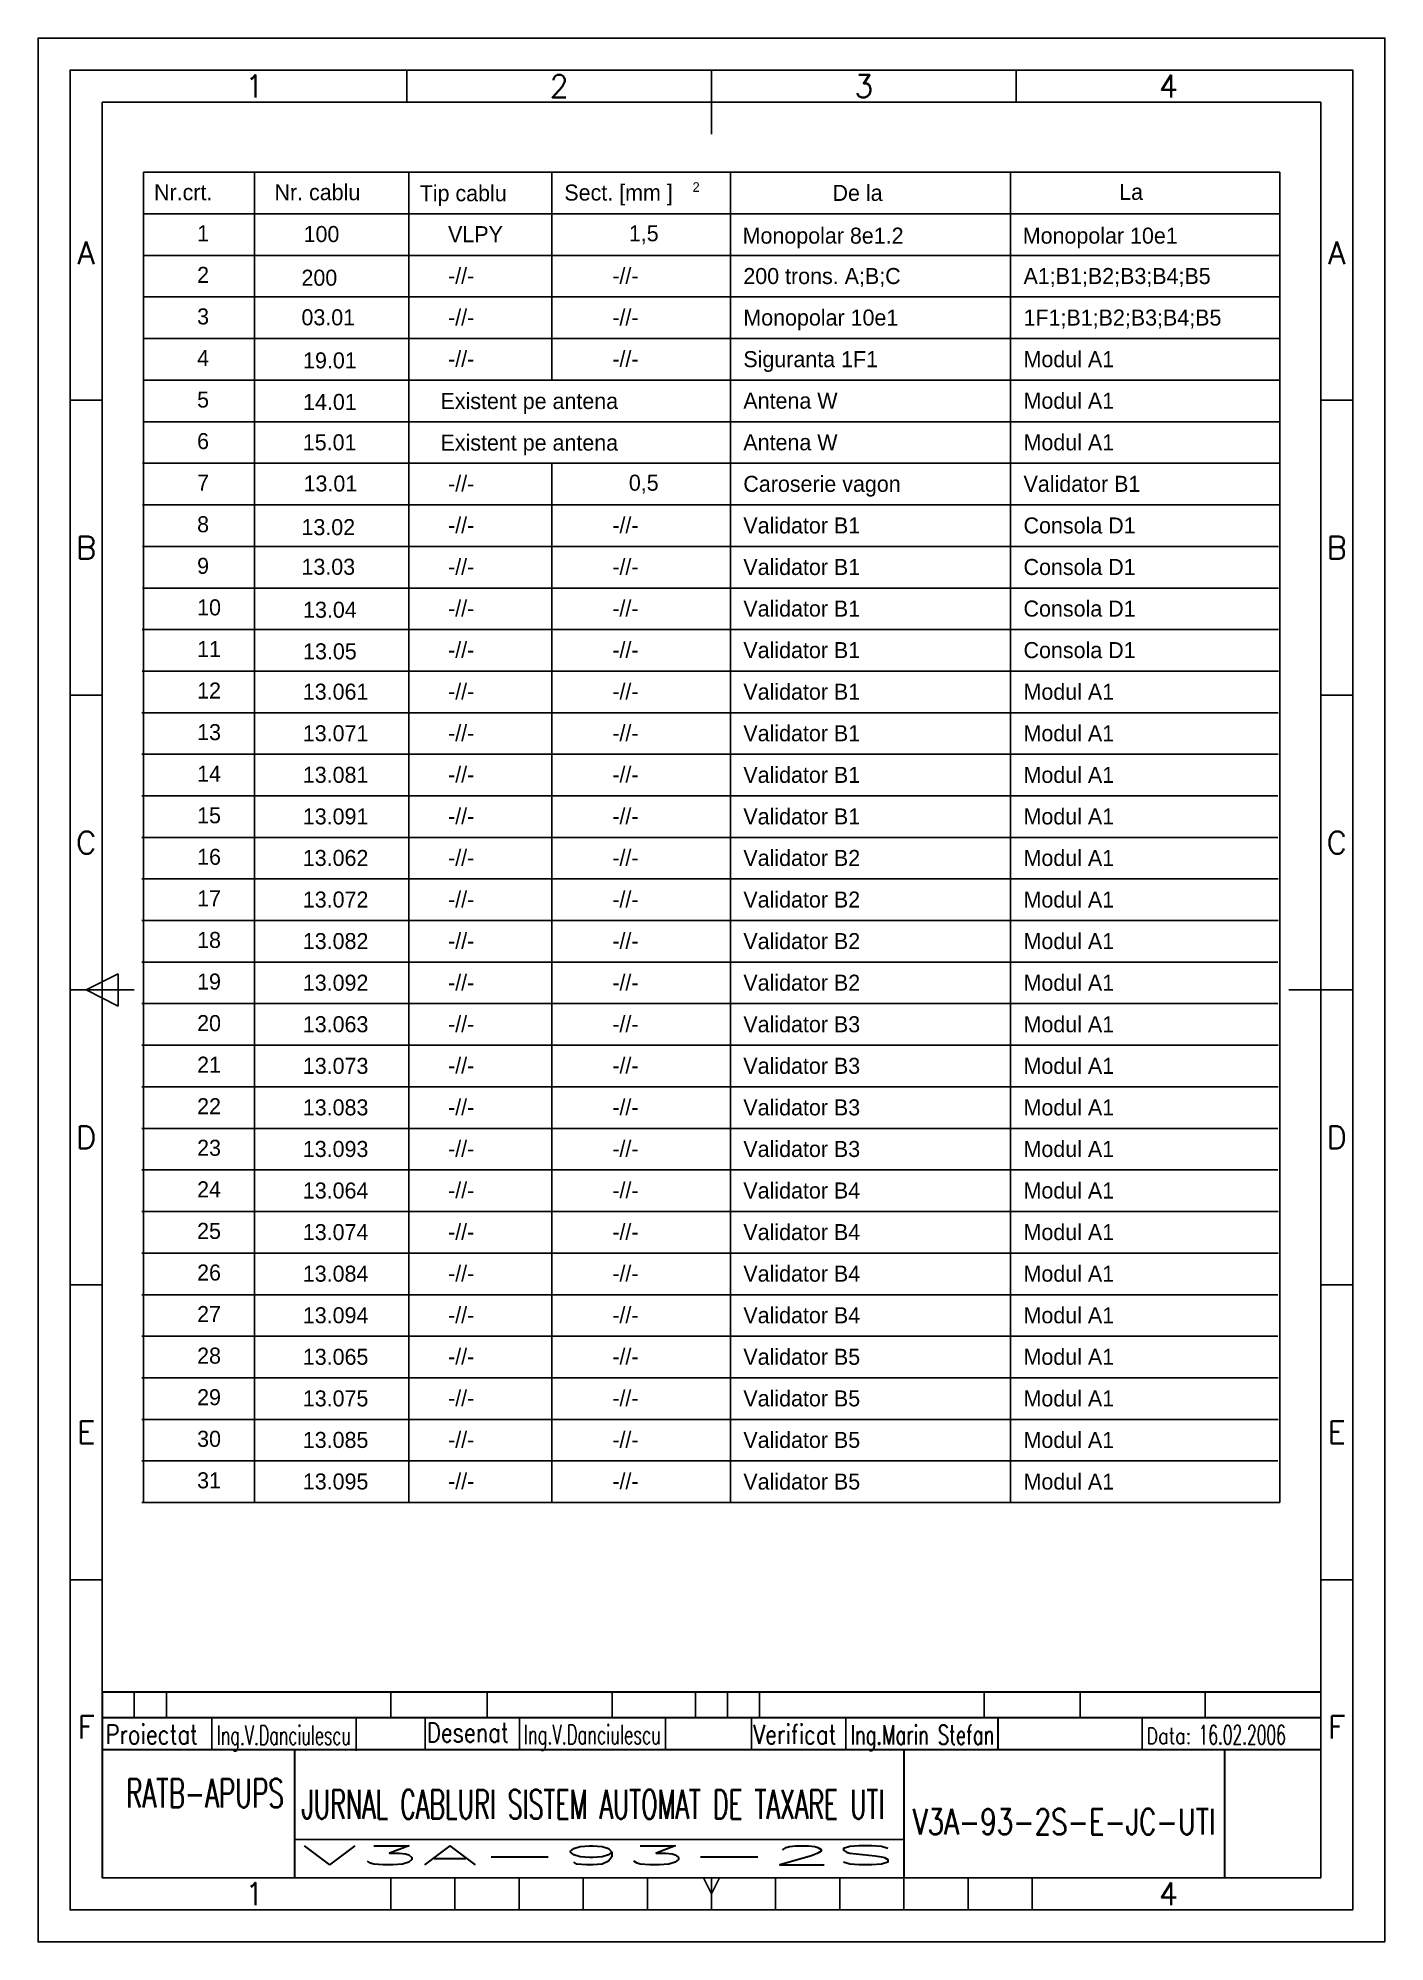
# Model space of a CAD drawing. Header units: millimetres. Extents: x 779 to 5457, y 14 to 905.
# Drawn here: x 5099.1 to 5309.1, y 484.9 to 781.9 of the extents above; entities that cross this region are included whole.
import ezdxf
from ezdxf.enums import TextEntityAlignment as Align

# ---------------------------------------------------------------- set-up
doc = ezdxf.new("R2010")
doc.units = ezdxf.units.MM
doc.layers.add('INDICATOR', color=7, linetype='Continuous')
doc.styles.add('ISO', font='SIMPLEX.shx')
doc.styles.add('ROMANS', font='ROMANS.shx', dxfattribs={"width": 0.8})

msp = doc.modelspace()

# ---------------------------------------------------------------- texts
at = {"color": 2}
for s, height, p in [('Nr.crt.', 2.5, (5117.21, 756.64)), ('Nr. cablu', 2.5, (5136, 756.64)), ('Tip cablu', 2.5, (5158.64, 756.49)), ('Sect. [mm ]', 2.5, (5181.19, 756.59)), ('2', 1.5, (5201.18, 757.95)), ('De la ', 2.5, (5223, 756.54)), ('La', 2.5, (5267.7, 756.69)), ('1', 2.5, (5123.93, 750.24)), ('100', 2.5, (5140.53, 750.12)), ('1,5', 2.5, (5191.25, 750.24)), ('Monopolar 8e1.2', 2.5, (5208.99, 749.87)), ('Monopolar 10e1', 2.5, (5252.67, 749.87)), ('2', 2.5, (5123.93, 743.75)), ('200 trons. A;B;C', 2.5, (5209.1, 743.57)), ('A1;B1;B2;B3;B4;B5', 2.5, (5252.79, 743.57)), ('3', 2.5, (5123.93, 737.27)), ('Monopolar 10e1', 2.5, (5209.1, 737.09)), ('1F1;B1;B2;B3;B4;B5', 2.5, (5252.79, 737.09)), ('4', 2.5, (5123.93, 730.79)), ('Siguranta 1F1', 2.5, (5209.1, 730.6)), ('Modul A1', 2.5, (5252.79, 730.6)), ('5', 2.5, (5123.93, 724.3)), ('Existent pe antena', 2.5, (5161.88, 724.07)), ('Antena W', 2.5, (5209.1, 724.12)), ('Modul A1', 2.5, (5252.79, 724.12)), ('6', 2.5, (5123.93, 717.82)), ('Existent pe antena', 2.5, (5161.88, 717.58)), ('Antena W', 2.5, (5209.1, 717.63)), ('Modul A1', 2.5, (5252.79, 717.63)), ('7', 2.5, (5123.93, 711.33)), ('13.01', 2.5, (5140.53, 711.21)), ('0,5', 2.5, (5191.25, 711.33)), ('Caroserie vagon', 2.5, (5209.1, 711.15)), ('Validator B1', 2.5, (5252.79, 711.15)), ('8', 2.5, (5123.93, 704.85)), ('Validator B1', 2.5, (5209.1, 704.66)), ('Consola D1', 2.5, (5252.79, 704.66)), ('9', 2.5, (5123.93, 698.36)), ('Validator B1', 2.5, (5209.1, 698.18)), ('Consola D1', 2.5, (5252.79, 698.18)), ('10', 2.5, (5123.93, 691.88)), ('Validator B1', 2.5, (5209.1, 691.69)), ('Consola D1', 2.5, (5252.79, 691.69)), ('11', 2.5, (5123.93, 685.39)), ('Validator B1', 2.5, (5209.1, 685.21)), ('Consola D1', 2.5, (5252.79, 685.21)), ('12', 2.5, (5123.93, 678.91)), ('Validator B1', 2.5, (5209.1, 678.72)), ('Modul A1', 2.5, (5252.79, 678.72)), ('13', 2.5, (5123.93, 672.42)), ('Validator B1', 2.5, (5209.1, 672.24)), ('Modul A1', 2.5, (5252.79, 672.24)), ('14', 2.5, (5123.93, 665.94)), ('Validator B1', 2.5, (5209.1, 665.75)), ('Modul A1', 2.5, (5252.79, 665.75)), ('15', 2.5, (5123.93, 659.45)), ('Validator B1', 2.5, (5209.1, 659.27)), ('Modul A1', 2.5, (5252.79, 659.27)), ('16', 2.5, (5123.93, 652.97)), ('Validator B2', 2.5, (5209.1, 652.79)), ('Modul A1', 2.5, (5252.79, 652.79)), ('17', 2.5, (5123.93, 646.48)), ('Validator B2', 2.5, (5209.1, 646.3)), ('Modul A1', 2.5, (5252.79, 646.3)), ('18', 2.5, (5123.93, 640)), ('Validator B2', 2.5, (5209.1, 639.82)), ('Modul A1', 2.5, (5252.79, 639.82)), ('19', 2.5, (5123.93, 633.51)), ('Validator B2', 2.5, (5209.1, 633.33)), ('Modul A1', 2.5, (5252.79, 633.33)), ('20', 2.5, (5123.93, 627.03)), ('Validator B3', 2.5, (5209.1, 626.85)), ('Modul A1', 2.5, (5252.79, 626.85)), ('21', 2.5, (5123.93, 620.54)), ('Validator B3', 2.5, (5209.1, 620.36)), ('Modul A1', 2.5, (5252.79, 620.36)), ('22', 2.5, (5123.93, 614.06)), ('Validator B3', 2.5, (5209.1, 613.88)), ('Modul A1', 2.5, (5252.79, 613.88)), ('23', 2.5, (5123.93, 607.57)), ('Validator B3', 2.5, (5209.1, 607.39)), ('Modul A1', 2.5, (5252.79, 607.39)), ('24', 2.5, (5123.93, 601.09)), ('Validator B4', 2.5, (5209.1, 600.91)), ('Modul A1', 2.5, (5252.79, 600.91)), ('25', 2.5, (5123.93, 594.61)), ('Validator B4', 2.5, (5209.1, 594.42)), ('Modul A1', 2.5, (5252.79, 594.42)), ('26', 2.5, (5123.93, 588.12)), ('Validator B4', 2.5, (5209.1, 587.94)), ('Modul A1', 2.5, (5252.79, 587.94)), ('27', 2.5, (5123.93, 581.64)), ('Validator B4', 2.5, (5209.1, 581.45)), ('Modul A1', 2.5, (5252.79, 581.45)), ('28', 2.5, (5123.93, 575.15)), ('Validator B5', 2.5, (5209.1, 574.97)), ('Modul A1', 2.5, (5252.79, 574.97)), ('29', 2.5, (5123.93, 568.67)), ('Validator B5', 2.5, (5209.1, 568.48)), ('Modul A1', 2.5, (5252.79, 568.48)), ('30', 2.5, (5123.93, 562.18)), ('Validator B5', 2.5, (5209.1, 562)), ('Modul A1', 2.5, (5252.79, 562)), ('31', 2.5, (5123.93, 555.7)), ('Validator B5', 2.5, (5209.1, 555.51)), ('Modul A1', 2.5, (5252.79, 555.51))]:
    msp.add_text(s, height=height, dxfattribs=at).set_placement(p)
for tag, p in [('VLPY', (5163.06, 750.1)), ('200', (5140.2, 743.31)), ('-//-', (5163.06, 743.62)), ('-//-', (5188.67, 743.62)), ('03.01', (5140.2, 737.13)), ('-//-', (5163.06, 737.13)), ('-//-', (5188.67, 737.13)), ('19.01', (5140.45, 730.41)), ('-//-', (5163.06, 730.65)), ('-//-', (5188.67, 730.65)), ('14.01', (5140.45, 723.93)), ('15.01', (5140.41, 717.63)), ('-//-', (5163.06, 711.19)), ('13.02', (5140.2, 704.4)), ('-//-', (5163.06, 704.71)), ('-//-', (5188.67, 704.71)), ('13.03', (5140.2, 698.22)), ('-//-', (5163.06, 698.22)), ('-//-', (5188.67, 698.22)), ('13.04', (5140.45, 691.51)), ('-//-', (5163.06, 691.74)), ('-//-', (5188.67, 691.74)), ('13.05', (5140.45, 685.02)), ('-//-', (5163.06, 685.25)), ('-//-', (5188.67, 685.25)), ('13.061', (5140.41, 678.73)), ('-//-', (5163.06, 678.77)), ('-//-', (5188.67, 678.77)), ('13.071', (5140.41, 672.24)), ('-//-', (5163.06, 672.28)), ('-//-', (5188.67, 672.28)), ('13.081', (5140.41, 665.76)), ('-//-', (5163.06, 665.8)), ('-//-', (5188.67, 665.8)), ('13.091', (5140.41, 659.27)), ('-//-', (5163.06, 659.31)), ('-//-', (5188.67, 659.31)), ('13.062', (5140.41, 652.79)), ('-//-', (5163.06, 652.83)), ('-//-', (5188.67, 652.83)), ('13.072', (5140.41, 646.3)), ('-//-', (5163.06, 646.34)), ('-//-', (5188.67, 646.34)), ('13.082', (5140.41, 639.82)), ('-//-', (5163.06, 639.86)), ('-//-', (5188.67, 639.86)), ('13.092', (5140.41, 633.33)), ('-//-', (5163.06, 633.37)), ('-//-', (5188.67, 633.37)), ('13.063', (5140.41, 626.85)), ('-//-', (5163.06, 626.89)), ('-//-', (5188.67, 626.89)), ('13.073', (5140.41, 620.36)), ('-//-', (5163.06, 620.41)), ('-//-', (5188.67, 620.41)), ('13.083', (5140.41, 613.88)), ('-//-', (5163.06, 613.92)), ('-//-', (5188.67, 613.92)), ('13.093', (5140.41, 607.39)), ('-//-', (5163.06, 607.44)), ('-//-', (5188.67, 607.44)), ('13.064', (5140.41, 600.91)), ('-//-', (5163.06, 600.95)), ('-//-', (5188.67, 600.95)), ('-//-', (5163.06, 594.47)), ('-//-', (5188.67, 594.47)), ('13.074', (5140.41, 594.42)), ('13.084', (5140.41, 587.94)), ('-//-', (5163.06, 587.98)), ('-//-', (5188.67, 587.98)), ('13.094', (5140.41, 581.45)), ('-//-', (5163.06, 581.5)), ('-//-', (5188.67, 581.5)), ('13.065', (5140.41, 574.97)), ('-//-', (5163.06, 575.01)), ('-//-', (5188.67, 575.01)), ('13.075', (5140.41, 568.48)), ('-//-', (5163.06, 568.53)), ('-//-', (5188.67, 568.53)), ('13.085', (5140.41, 562)), ('-//-', (5163.06, 562.04)), ('-//-', (5188.67, 562.04)), ('13.095', (5140.41, 555.52)), ('-//-', (5163.06, 555.56)), ('-//-', (5188.67, 555.56))]:
    msp.add_attdef(tag, p, '1', height=2.5, dxfattribs=at)

# ---------------------------------------------------------------- blocks, each defined once
blk = doc.blocks.new('a4')
at = {"color": 70}
for p, q in [((-152.5, 287), (-152.5, 292)), ((-105, 282), (-105, 292)), ((-57.5, 287), (-57.5, 292)), ((-200, 240.5), (-205, 240.5)), ((-5, 240.5), (-10, 240.5)), ((-200, 194.5), (-205, 194.5)), ((-5, 194.5), (-10, 194.5)), ((-205, 148.5), (-195, 148.5)), ((-202.5, 148.5), (-197.5, 151)), ((-197.5, 146), (-202.5, 148.5)), ((-197.5, 151), (-197.5, 146)), ((-15, 148.5), (-5, 148.5)), ((-200, 102.5), (-205, 102.5)), ((-5, 102.5), (-10, 102.5)), ((-200, 56.5), (-205, 56.5)), ((-5, 56.5), (-10, 56.5)), ((-155, 5), (-155, 10)), ((-145, 5), (-145, 10)), ((-135, 5), (-135, 10)), ((-125, 5), (-125, 10)), ((-115, 5), (-115, 10)), ((-105, 7.5), (-106.25, 10)), ((-103.75, 10), (-105, 7.5)), ((-105, 10), (-105, 5)), ((-95, 5), (-95, 10)), ((-85, 5), (-85, 10)), ((-75, 5), (-75, 10)), ((-65, 5), (-65, 10)), ((-55, 5), (-55, 10))]:
    blk.add_line(p, q, dxfattribs=at)
at = {"color": 240}
for points in [[(0, 0), (0, 297), (-210, 297), (-210, 0)], [(-5, 5), (-5, 292), (-205, 292), (-205, 5)]]:
    blk.add_lwpolyline(points, close=True, dxfattribs=at)
at = {"color": 70}
blk.add_lwpolyline([(-200, 287), (-200, 10), (-10, 10), (-10, 287)], close=True, dxfattribs=at)
at = {"color": 50, "style": 'ISO'}
for s, p in [('1', (-176.25, 289.5)), ('2', (-128.75, 289.5)), ('3', (-81.25, 289.5)), ('4', (-33.75, 289.5)), ('A', (-202.5, 263.5)), ('A', (-7.5, 263.5)), ('B', (-202.5, 217.5)), ('B', (-7.5, 217.5)), ('C', (-202.5, 171.5)), ('C', (-7.5, 171.5)), ('D', (-202.5, 125.5)), ('D', (-7.5, 125.5)), ('E', (-202.5, 79.5)), ('E', (-7.5, 79.5)), ('F', (-202.5, 33.5)), ('F', (-7.5, 33.5)), ('1', (-176.25, 7.5)), ('4', (-33.75, 7.5))]:
    blk.add_text(s, height=3.5, dxfattribs=at).set_placement(p, align=Align.MIDDLE)
blk = doc.blocks.new('indic-el')
at = {"layer": 'INDICATOR', "color": 1}
for p, q in [((-180, 25), (-180, 29)), ((-175, 25), (-175, 29)), ((-140, 25), (-140, 29)), ((-125, 25), (-125, 29)), ((-105.5, 25), (-105.5, 29)), ((-87.5, 25), (-87.5, 29)), ((-82.5, 25), (-82.5, 29)), ((-47.5, 25), (-47.5, 29)), ((-32.5, 25), (-32.5, 29)), ((-13, 25), (-13, 29)), ((-167.9, 20), (-167.9, 25)), ((-145.42, 19.8), (-145.42, 24.8)), ((-134.65, 20.08), (-134.65, 25.08)), ((-119.93, 20), (-119.93, 25)), ((-97.19, 20), (-97.19, 25)), ((-83.77, 20), (-83.77, 25)), ((-69.03, 20), (-69.03, 25)), ((-45.33, 20), (-45.33, 25)), ((-22.83, 20), (-22.83, 25)), ((-155, 6), (-60, 6))]:
    blk.add_line(p, q, dxfattribs=at)
at = {"layer": 'INDICATOR'}
blk.add_line((-92.5, 25), (-92.5, 29), dxfattribs=at)
at = {"layer": 'INDICATOR', "const_width": 0.3, "flags": 128}
for points in [[(0, 29), (-185, 29), (-185, 0)], [(0, 25), (-185, 25)], [(0, 20), (-185, 20)], [(-155, 0), (-155, 20)], [(-60, 0), (-60, 20)], [(-10, 0), (-10, 20)]]:
    blk.add_lwpolyline(points, dxfattribs=at)
at = {"layer": 'INDICATOR', "color": 1, "style": 'ROMANS', "width": 0.8}
for s, height, p in [('Proiectat', 3, (-184.48, 20.88)), ('Desenat', 3, (-134.37, 21.17)), ('Verificat', 3, (-83.49, 20.88)), ('Data:', 2.5, (-22.15, 20.88))]:
    blk.add_text(s, height=height, dxfattribs=at).set_placement(p)
at = {"layer": 'INDICATOR', "style": 'ROMANS', "width": 0.570908}
blk.add_text('RATB-APUPS', height=4.5, dxfattribs=at).set_placement((-181.28, 10.96), (-156.69, 10.96), align=Align.FIT)
at = {"layer": 'INDICATOR', "color": 1, "style": 'ROMANS'}
for tag, height, width, p, p2 in [('DESENAT', 3, 1.116423, (-119.25, 20.84), (-97.88, 20.84)), ('VERIFICAT', 3, 1.074468, (-68.34, 20.8), (-45.93, 20.8)), ('DATA', 3, 1.321041, (-14.04, 20.81), (-0.45, 20.81)), ('PROIECTAT', 3, 0.908325, (-167.12, 20.74), (-146.23, 20.74)), ('NUME_DESEN', 4.5, 2.080219, (-153.9, 9.22), (-61.18, 9.22)), ('NUMAR', 4, 2.383056, (-58.61, 6.76), (-11.4, 6.76)), ('ANS', 3, 11.421134, (-154.04, 2.01), (-61.04, 2.01))]:
    blk.add_attdef(tag, text='', height=height, dxfattribs=dict(at, width=width)).set_placement(p, p2, align=Align.FIT)

# ---------------------------------------------------------------- linework, layer by layer
at = {"color": 2}
for p, q in [((5115.58, 761), (5292.74, 761)), ((5115.58, 761), (5115.58, 553.49)), ((5132.87, 761), (5132.87, 553.49)), ((5156.94, 761), (5156.94, 553.49)), ((5179.23, 761), (5179.23, 728.58)), ((5207.09, 761), (5207.09, 553.49)), ((5250.78, 761), (5250.78, 553.49)), ((5292.74, 761), (5292.74, 553.49)), ((5115.55, 754.52), (5292.71, 754.52)), ((5115.55, 748.03), (5292.71, 748.03)), ((5115.51, 741.55), (5292.67, 741.55)), ((5115.51, 735.06), (5292.67, 735.06)), ((5115.47, 728.58), (5292.63, 728.58)), ((5115.47, 722.09), (5292.63, 722.09)), ((5115.43, 715.61), (5292.6, 715.61)), ((5179.23, 715.61), (5179.23, 553.49)), ((5115.43, 709.12), (5292.6, 709.12)), ((5115.4, 702.64), (5292.56, 702.64)), ((5115.4, 696.15), (5292.56, 696.15)), ((5115.36, 689.67), (5292.52, 689.67)), ((5115.36, 683.18), (5292.52, 683.18)), ((5115.32, 676.7), (5292.48, 676.7)), ((5115.32, 670.21), (5292.48, 670.21)), ((5115.29, 663.73), (5292.45, 663.73)), ((5115.29, 657.24), (5292.45, 657.24)), ((5115.32, 650.76), (5292.48, 650.76)), ((5115.32, 644.28), (5292.48, 644.28)), ((5115.29, 637.79), (5292.45, 637.79)), ((5115.29, 631.31), (5292.45, 631.31)), ((5115.32, 624.82), (5292.48, 624.82)), ((5115.32, 618.34), (5292.48, 618.34)), ((5115.29, 611.85), (5292.45, 611.85)), ((5115.29, 605.37), (5292.45, 605.37)), ((5115.32, 598.88), (5292.48, 598.88)), ((5115.32, 592.4), (5292.48, 592.4)), ((5115.29, 585.91), (5292.45, 585.91)), ((5115.29, 579.43), (5292.45, 579.43)), ((5115.32, 572.94), (5292.48, 572.94)), ((5115.32, 566.46), (5292.48, 566.46)), ((5115.29, 559.97), (5292.45, 559.97)), ((5115.29, 553.49), (5292.74, 553.49))]:
    msp.add_line(p, q, dxfattribs=at)
at = {"layer": 'INDICATOR', "color": 1}
for p, q in [((5169.13, 519.94), (5169.13, 523.94)), ((5188.63, 519.94), (5188.63, 523.94)), ((5206.63, 519.94), (5206.63, 523.94)), ((5211.63, 519.94), (5211.63, 523.94)), ((5246.63, 519.94), (5246.63, 523.94)), ((5261.63, 519.94), (5261.63, 523.94)), ((5281.13, 519.94), (5281.13, 523.94)), ((5174.2, 514.94), (5174.2, 519.94)), ((5196.94, 514.94), (5196.94, 519.94)), ((5210.36, 514.94), (5210.36, 519.94)), ((5225.1, 514.94), (5225.1, 519.94)), ((5248.81, 514.94), (5248.81, 519.94)), ((5271.3, 514.94), (5271.3, 519.94))]:
    msp.add_line(p, q, dxfattribs=at)
at = {"layer": 'INDICATOR'}
msp.add_line((5201.63, 519.94), (5201.63, 523.94), dxfattribs=at)
at = {"layer": 'INDICATOR', "const_width": 0.3, "flags": 128}
for points in [[(5299.13, 523.94), (5109.13, 523.94), (5109.13, 494.94)], [(5299.13, 519.94), (5109.13, 519.94)], [(5299.13, 514.94), (5109.13, 514.94)], [(5234.13, 494.94), (5234.13, 514.94)], [(5284.13, 494.94), (5284.13, 514.94)]]:
    msp.add_lwpolyline(points, dxfattribs=at)

# ---------------------------------------------------------------- block references
msp.add_blockref('a4', (5309.13, 484.94))
at = {"color": 1}
ref = msp.add_blockref('indic-el', (5294.13, 494.94), dxfattribs=at)
ref.add_attrib('NUME_DESEN', 'JURNAL CABLURI SISTEM AUTOMAT DE TAXARE UTI ', dxfattribs={"layer": 'INDICATOR', "color": 1, "height": 4.5, "style": 'ROMANS', "width": 0.520055}).set_placement((5140.24, 504.16), (5232.95, 504.16), align=Align.FIT)
ref.add_attrib('ANS', 'V3A-93-2S', dxfattribs={"layer": 'INDICATOR', "color": 1, "height": 3, "style": 'ROMANS', "width": 3.518944}).set_placement((5140.1, 496.95), (5233.1, 496.95), align=Align.FIT)
ref.add_attrib('NUMAR', 'V3A-93-2S-E-JC-UTI', dxfattribs={"layer": 'INDICATOR', "color": 1, "height": 4, "style": 'ROMANS', "width": 0.680873}).set_placement((5235.52, 501.7), (5282.73, 501.7), align=Align.FIT)
ref.add_attrib('DESENAT', 'Ing.V.Danciulescu', dxfattribs={"layer": 'INDICATOR', "color": 1, "height": 3, "style": 'ROMANS', "width": 0.566669}).set_placement((5174.88, 515.78), (5196.25, 515.78), align=Align.FIT)
ref.add_attrib('VERIFICAT', 'Ing.Marin Stefan', dxfattribs={"layer": 'INDICATOR', "color": 1, "height": 3, "style": 'ROMANS', "width": 0.612783}).set_placement((5225.8, 515.74), (5248.21, 515.74), align=Align.FIT)
ref.add_attrib('DATA', '16.02.2006', dxfattribs={"layer": 'INDICATOR', "color": 1, "height": 3, "style": 'ROMANS', "width": 0.537373}).set_placement((5280.09, 515.75), (5293.68, 515.75), align=Align.FIT)
ref.add_attrib('PROIECTAT', 'Ing.V.Danciulescu', dxfattribs={"layer": 'INDICATOR', "color": 1, "height": 3, "style": 'ROMANS', "width": 0.553941}).set_placement((5127.01, 515.68), (5147.9, 515.68), align=Align.FIT)

msp.set_redraw_order([(e.dxf.handle, doc.entitydb.next_handle()) for e in msp.query("TEXT MTEXT ATTDEF DIMENSION ARC_DIMENSION")])  # texts and dimensions are drawn at this point

doc.saveas('drawing.dxf')
